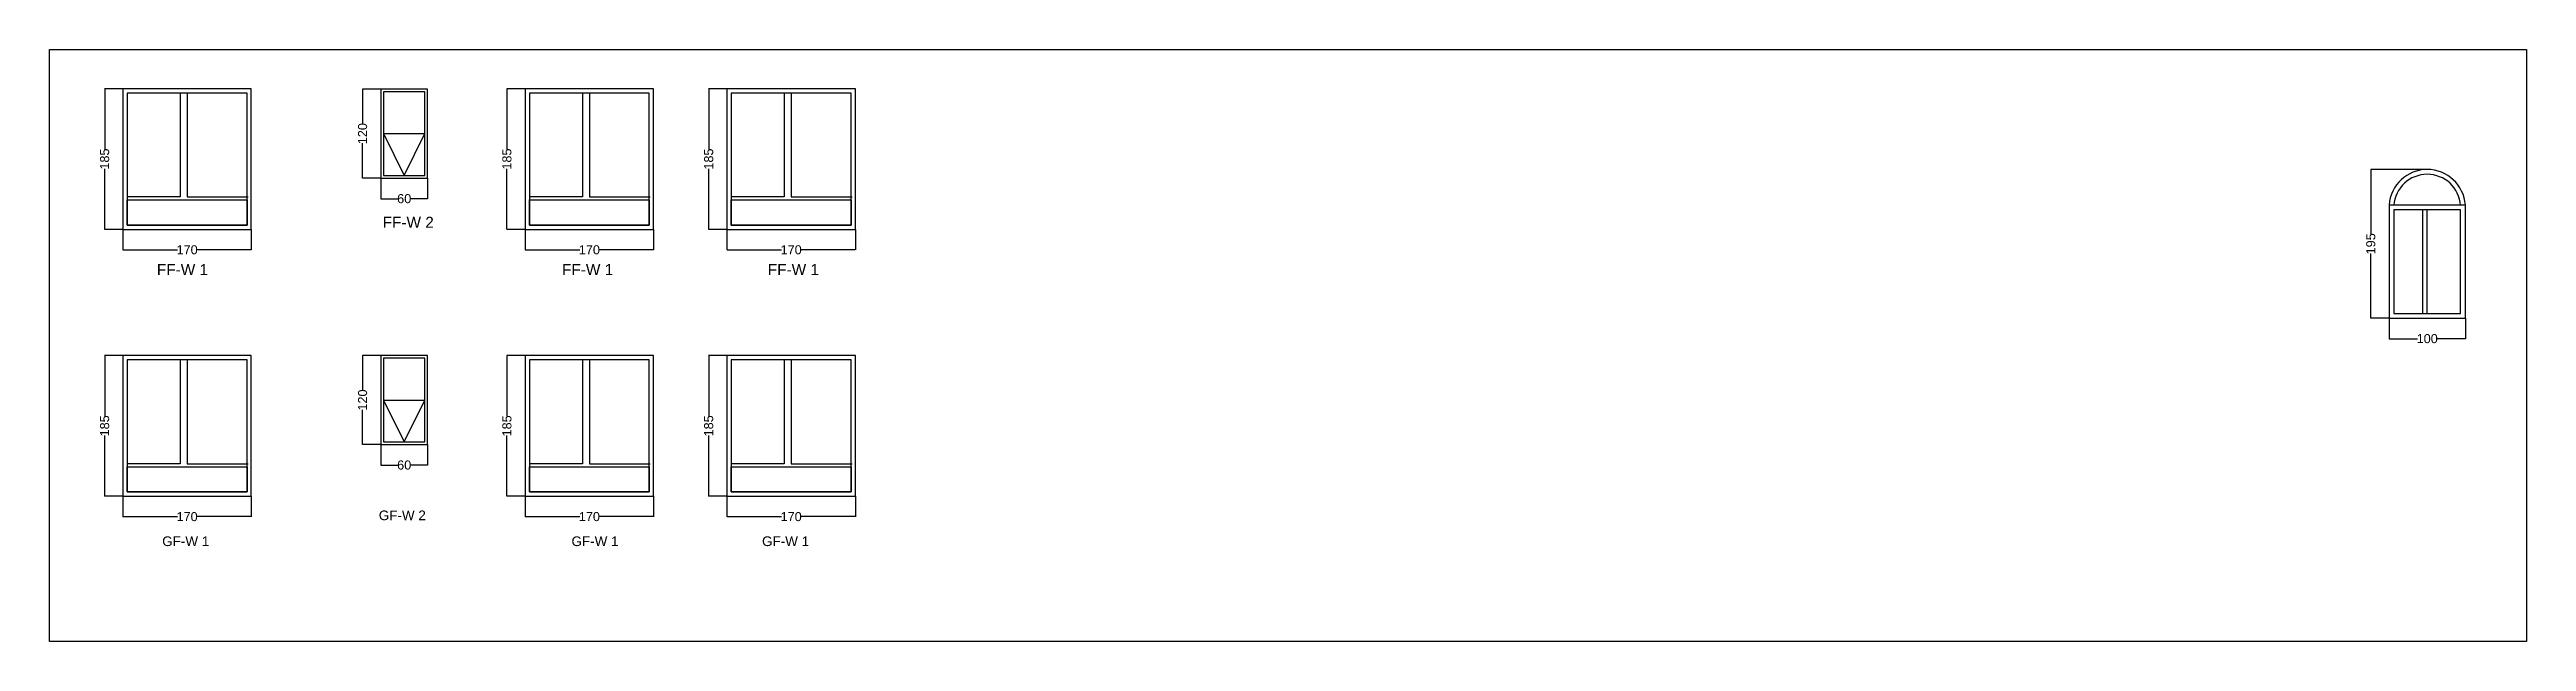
# Model space of a CAD drawing. Header units: centimetres. Extents: x -2070 to 55192, y -12264 to -4462.
# Drawn here: x 5859 to 9139, y -7385 to -6601 of the extents above; entities that cross this region are included whole.
import ezdxf

# ---------------------------------------------------------------- set-up
doc = ezdxf.new("R2010")
doc.units = ezdxf.units.CM
doc.header["$MEASUREMENT"] = 0
doc.layers.add('ARCHER', color=7, linetype='Continuous', lineweight=25)
doc.styles.get("Standard").update_dxf_attribs({"font": 'arial.ttf'})
doc.dimstyles.get("Standard").update_dxf_attribs({"dimtxt": 12, "dimasz": 0.0625, "dimexe": 0.18, "dimexo": 0.0625, "dimgap": 0.09, "dimtad": 0, "dimdec": 0, "dimrnd": 5, "dimzin": 0, "dimdsep": 46, "dimtxsty": 'Standard', "dimcen": 0.09, "dimclrt": 5, "dimadec": 0, "dimazin": 0, "dimtfac": 1, "dimtdec": 0, "dimtofl": 0, "dimtmove": 0, "dimatfit": 3, "dimfxl": 1, "dimtolj": 1, "dimtzin": 0, "dimarcsym": 0})

msp = doc.modelspace()

# ---------------------------------------------------------------- texts
at = {"color": 3}
for s, height, p in [('FF-W 2', 14.55447440713095, (6299.648096252797, -6837.179673581046)), ('FF-W 1', 14.55447440713095, (6000.69544223441, -6899.713002612287)), ('FF-W 1', 14.55447440713095, (6537.206914293212, -6899.713002612287)), ('FF-W 1', 14.55447440713095, (6809.656228940974, -6899.713002612287)), ('GF-W 2', 12.75679951226154, (6294.500921949773, -7224.083338862212)), ('GF-W 1', 12.75679951226154, (6007.69966813302, -7258.356764481156)), ('GF-W 1', 12.75679951226154, (6549.717718685308, -7258.356764481156)), ('GF-W 1', 12.75679951226154, (6802.049674320006, -7258.356764481156))]:
    msp.add_text(s, height=height, dxfattribs=at).set_placement(p)

# ---------------------------------------------------------------- blocks, each defined once
blk = doc.blocks.new('*D454')
at = {"layer": 'ARCHER', "color": 0, "lineweight": -2, "ltscale": 1000, "transparency": 16777216}
for p, q in [((5955.649466274212, -6653.203523468453), (5931.364214130519, -6653.203523468453)), ((5931.544214130519, -6653.266023468453), (5931.544214130519, -6733.41305772552)), ((5931.544214130519, -6839.213488981222), (5931.544214130519, -6759.066454724156)), ((5955.649466274212, -6839.275988981222), (5931.364214130519, -6839.275988981222))]:
    blk.add_line(p, q, dxfattribs=at)
at = {"layer": 'ARCHER', "color": 0, "ltscale": 1000, "transparency": 16777216}
for points in [[(5931.533797463852, -6653.266023468453), (5931.554630797186, -6653.266023468453), (5931.544214130519, -6653.203523468453)], [(5931.533797463852, -6839.213488981222), (5931.554630797186, -6839.213488981222), (5931.544214130519, -6839.275988981222)]]:
    blk.add_solid(points, dxfattribs=at)
at = {"layer": 'Defpoints', "color": 0, "ltscale": 1000, "transparency": 16777216}
for p in [(5955.711966274212, -6653.203523468453), (5931.544214130519, -6839.275988981222), (5955.711966274212, -6839.275988981222)]:
    blk.add_point(p, dxfattribs=at)
at = {"layer": 'ARCHER', "color": 5, "ltscale": 1000, "transparency": 16777216, "insert": (5931.544214130517, -6746.239756224837), "char_height": 12, "attachment_point": 5, "rotation": 90}
blk.add_mtext('\\A1;185', dxfattribs=at)
blk = doc.blocks.new('*D455')
at = {"layer": 'ARCHER', "color": 0, "lineweight": -2, "ltscale": 1000, "transparency": 16777216}
for p, q in [((5955.71196627421, -6839.338488981222), (5955.71196627421, -6866.543400120584)), ((6125.71196627421, -6839.338488981222), (6125.71196627421, -6866.543400120584)), ((5955.77446627421, -6866.363400120584), (6027.950752085942, -6866.363400120584)), ((6125.64946627421, -6866.363400120584), (6053.473180462477, -6866.363400120584))]:
    blk.add_line(p, q, dxfattribs=at)
at = {"layer": 'ARCHER', "color": 0, "ltscale": 1000, "transparency": 16777216}
for points in [[(5955.77446627421, -6866.352983453917), (5955.77446627421, -6866.373816787251), (5955.71196627421, -6866.363400120584)], [(6125.64946627421, -6866.352983453917), (6125.64946627421, -6866.373816787251), (6125.71196627421, -6866.363400120584)]]:
    blk.add_solid(points, dxfattribs=at)
at = {"layer": 'Defpoints', "color": 0, "ltscale": 1000, "transparency": 16777216}
for p in [(5955.71196627421, -6839.275988981222), (6125.71196627421, -6839.275988981222), (6125.71196627421, -6866.363400120584)]:
    blk.add_point(p, dxfattribs=at)
at = {"layer": 'ARCHER', "color": 5, "ltscale": 1000, "transparency": 16777216, "insert": (6040.71196627421, -6866.363400120584), "char_height": 12, "attachment_point": 5}
blk.add_mtext('\\A1;170', dxfattribs=at)
blk = doc.blocks.new('*D456')
at = {"layer": 'ARCHER', "color": 0, "lineweight": -2, "ltscale": 1000, "transparency": 16777216}
for p, q in [((6297.218580154375, -6653.613801635102), (6272.933328010686, -6653.613801635102)), ((6273.113328010686, -6653.676301635102), (6273.113328010686, -6699.847636577309)), ((6273.113328010686, -6771.54139989605), (6273.113328010686, -6725.370064953844)), ((6297.218580154375, -6771.60389989605), (6272.933328010686, -6771.60389989605))]:
    blk.add_line(p, q, dxfattribs=at)
at = {"layer": 'ARCHER', "color": 0, "ltscale": 1000, "transparency": 16777216}
for points in [[(6273.102911344019, -6653.676301635102), (6273.123744677353, -6653.676301635102), (6273.113328010686, -6653.613801635102)], [(6273.102911344019, -6771.54139989605), (6273.123744677353, -6771.54139989605), (6273.113328010686, -6771.60389989605)]]:
    blk.add_solid(points, dxfattribs=at)
at = {"layer": 'Defpoints', "color": 0, "ltscale": 1000, "transparency": 16777216}
for p in [(6297.281080154375, -6653.613801635102), (6273.113328010686, -6771.60389989605), (6297.281080154375, -6771.60389989605)]:
    blk.add_point(p, dxfattribs=at)
at = {"layer": 'ARCHER', "color": 5, "ltscale": 1000, "transparency": 16777216, "insert": (6273.113328010682, -6712.608850765577), "char_height": 12, "attachment_point": 5, "rotation": 90}
blk.add_mtext('\\A1;120', dxfattribs=at)
blk = doc.blocks.new('*D457')
at = {"layer": 'ARCHER', "color": 0, "lineweight": -2, "ltscale": 1000, "transparency": 16777216}
for p, q in [((6297.281080154371, -6771.66639989605), (6297.281080154371, -6798.871311035412)), ((6359.060310775672, -6771.66639989605), (6359.060310775672, -6798.871311035412)), ((6297.343580154371, -6798.691311035412), (6319.473601331325, -6798.691311035412)), ((6358.997810775672, -6798.691311035412), (6336.867789598718, -6798.691311035412))]:
    blk.add_line(p, q, dxfattribs=at)
at = {"layer": 'ARCHER', "color": 0, "ltscale": 1000, "transparency": 16777216}
for points in [[(6297.343580154371, -6798.680894368745), (6297.343580154371, -6798.701727702079), (6297.281080154371, -6798.691311035412)], [(6358.997810775672, -6798.680894368745), (6358.997810775672, -6798.701727702079), (6359.060310775672, -6798.691311035412)]]:
    blk.add_solid(points, dxfattribs=at)
at = {"layer": 'Defpoints', "color": 0, "ltscale": 1000, "transparency": 16777216}
for p in [(6297.281080154371, -6771.60389989605), (6359.060310775672, -6771.60389989605), (6359.060310775672, -6798.691311035412)]:
    blk.add_point(p, dxfattribs=at)
at = {"layer": 'ARCHER', "color": 5, "ltscale": 1000, "transparency": 16777216, "insert": (6328.170695465022, -6798.691311035412), "char_height": 12, "attachment_point": 5}
blk.add_mtext('\\A1;60', dxfattribs=at)
blk = doc.blocks.new('*D458')
at = {"layer": 'ARCHER', "color": 0, "lineweight": -2, "ltscale": 1000, "transparency": 16777216}
for p, q in [((6488.337427847864, -6653.203523468451), (6464.052175704175, -6653.203523468451)), ((6464.232175704175, -6653.266023468451), (6464.232175704175, -6733.413057725518)), ((6464.232175704175, -6839.213488981221), (6464.232175704175, -6759.066454724154)), ((6488.337427847864, -6839.275988981221), (6464.052175704175, -6839.275988981221))]:
    blk.add_line(p, q, dxfattribs=at)
at = {"layer": 'ARCHER', "color": 0, "ltscale": 1000, "transparency": 16777216}
for points in [[(6464.221759037508, -6653.266023468451), (6464.242592370842, -6653.266023468451), (6464.232175704175, -6653.203523468451)], [(6464.221759037508, -6839.213488981221), (6464.242592370842, -6839.213488981221), (6464.232175704175, -6839.275988981221)]]:
    blk.add_solid(points, dxfattribs=at)
at = {"layer": 'Defpoints', "color": 0, "ltscale": 1000, "transparency": 16777216}
for p in [(6488.399927847864, -6653.203523468451), (6464.232175704175, -6839.275988981221), (6488.399927847864, -6839.275988981221)]:
    blk.add_point(p, dxfattribs=at)
at = {"layer": 'ARCHER', "color": 5, "ltscale": 1000, "transparency": 16777216, "insert": (6464.232175704172, -6746.239756224836), "char_height": 12, "attachment_point": 5, "rotation": 90}
blk.add_mtext('\\A1;185', dxfattribs=at)
blk = doc.blocks.new('*D459')
at = {"layer": 'ARCHER', "color": 0, "lineweight": -2, "ltscale": 1000, "transparency": 16777216}
for p, q in [((6488.39992784786, -6839.338488981221), (6488.39992784786, -6866.543400120583)), ((6658.39992784786, -6839.338488981218), (6658.39992784786, -6866.543400120583)), ((6488.46242784786, -6866.363400120583), (6560.638713659593, -6866.363400120583)), ((6658.33742784786, -6866.363400120583), (6586.161142036128, -6866.363400120583))]:
    blk.add_line(p, q, dxfattribs=at)
at = {"layer": 'ARCHER', "color": 0, "ltscale": 1000, "transparency": 16777216}
for points in [[(6488.46242784786, -6866.352983453916), (6488.46242784786, -6866.37381678725), (6488.39992784786, -6866.363400120583)], [(6658.33742784786, -6866.352983453916), (6658.33742784786, -6866.37381678725), (6658.39992784786, -6866.363400120583)]]:
    blk.add_solid(points, dxfattribs=at)
at = {"layer": 'Defpoints', "color": 0, "ltscale": 1000, "transparency": 16777216}
for p in [(6488.39992784786, -6839.275988981221), (6658.39992784786, -6839.275988981218), (6658.39992784786, -6866.363400120583)]:
    blk.add_point(p, dxfattribs=at)
at = {"layer": 'ARCHER', "color": 5, "ltscale": 1000, "transparency": 16777216, "insert": (6573.39992784786, -6866.363400120583), "char_height": 12, "attachment_point": 5}
blk.add_mtext('\\A1;170', dxfattribs=at)
blk = doc.blocks.new('*D460')
at = {"layer": 'ARCHER', "color": 0, "lineweight": -2, "ltscale": 1000, "transparency": 16777216}
for p, q in [((6755.535760515169, -6653.203523468451), (6731.25050837148, -6653.203523468451)), ((6731.430508371481, -6653.266023468451), (6731.430508371481, -6733.413057725518)), ((6731.430508371481, -6839.213488981221), (6731.430508371481, -6759.066454724154)), ((6755.535760515169, -6839.275988981221), (6731.25050837148, -6839.275988981221))]:
    blk.add_line(p, q, dxfattribs=at)
at = {"layer": 'ARCHER', "color": 0, "ltscale": 1000, "transparency": 16777216}
for points in [[(6731.420091704814, -6653.266023468451), (6731.440925038148, -6653.266023468451), (6731.430508371481, -6653.203523468451)], [(6731.420091704814, -6839.213488981221), (6731.440925038148, -6839.213488981221), (6731.430508371481, -6839.275988981221)]]:
    blk.add_solid(points, dxfattribs=at)
at = {"layer": 'Defpoints', "color": 0, "ltscale": 1000, "transparency": 16777216}
for p in [(6755.598260515169, -6653.203523468451), (6731.430508371481, -6839.275988981221), (6755.598260515169, -6839.275988981221)]:
    blk.add_point(p, dxfattribs=at)
at = {"layer": 'ARCHER', "color": 5, "ltscale": 1000, "transparency": 16777216, "insert": (6731.430508371477, -6746.239756224836), "char_height": 12, "attachment_point": 5, "rotation": 90}
blk.add_mtext('\\A1;185', dxfattribs=at)
blk = doc.blocks.new('*D461')
at = {"layer": 'ARCHER', "color": 0, "lineweight": -2, "ltscale": 1000, "transparency": 16777216}
for p, q in [((6755.598260515166, -6839.338488981221), (6755.598260515166, -6866.543400120583)), ((6925.598260515166, -6839.338488981221), (6925.598260515166, -6866.543400120583)), ((6755.660760515166, -6866.363400120583), (6827.837046326898, -6866.363400120583)), ((6925.535760515166, -6866.363400120583), (6853.359474703433, -6866.363400120583))]:
    blk.add_line(p, q, dxfattribs=at)
at = {"layer": 'ARCHER', "color": 0, "ltscale": 1000, "transparency": 16777216}
for points in [[(6755.660760515166, -6866.352983453916), (6755.660760515166, -6866.37381678725), (6755.598260515166, -6866.363400120583)], [(6925.535760515166, -6866.352983453916), (6925.535760515166, -6866.37381678725), (6925.598260515166, -6866.363400120583)]]:
    blk.add_solid(points, dxfattribs=at)
at = {"layer": 'Defpoints', "color": 0, "ltscale": 1000, "transparency": 16777216}
for p in [(6755.598260515166, -6839.275988981221), (6925.598260515166, -6839.275988981221), (6925.598260515166, -6866.363400120583)]:
    blk.add_point(p, dxfattribs=at)
at = {"layer": 'ARCHER', "color": 5, "ltscale": 1000, "transparency": 16777216, "insert": (6840.598260515166, -6866.363400120583), "char_height": 12, "attachment_point": 5}
blk.add_mtext('\\A1;170', dxfattribs=at)
blk = doc.blocks.new('*D462')
at = {"layer": 'ARCHER', "color": 0, "lineweight": -2, "ltscale": 1000, "transparency": 16777216}
for p, q in [((6755.535760515169, -7006.282080463609), (6731.25050837148, -7006.282080463609)), ((6731.430508371481, -7006.344580463609), (6731.430508371481, -7086.491614720677)), ((6731.430508371481, -7192.292045976381), (6731.430508371481, -7112.145011719313)), ((6755.535760515169, -7192.354545976381), (6731.25050837148, -7192.354545976381))]:
    blk.add_line(p, q, dxfattribs=at)
at = {"layer": 'ARCHER', "color": 0, "ltscale": 1000, "transparency": 16777216}
for points in [[(6731.420091704814, -7006.344580463609), (6731.440925038148, -7006.344580463609), (6731.430508371481, -7006.282080463609)], [(6731.420091704814, -7192.292045976381), (6731.440925038148, -7192.292045976381), (6731.430508371481, -7192.354545976381)]]:
    blk.add_solid(points, dxfattribs=at)
at = {"layer": 'Defpoints', "color": 0, "ltscale": 1000, "transparency": 16777216}
for p in [(6755.598260515169, -7006.282080463609), (6731.430508371481, -7192.354545976381), (6755.598260515169, -7192.354545976381)]:
    blk.add_point(p, dxfattribs=at)
at = {"layer": 'ARCHER', "color": 5, "ltscale": 1000, "transparency": 16777216, "insert": (6731.430508371477, -7099.318313219995), "char_height": 12, "attachment_point": 5, "rotation": 90}
blk.add_mtext('\\A1;185', dxfattribs=at)
blk = doc.blocks.new('*D463')
at = {"layer": 'ARCHER', "color": 0, "lineweight": -2, "ltscale": 1000, "transparency": 16777216}
for p, q in [((6755.598260515166, -7192.417045976381), (6755.598260515166, -7219.621957115743)), ((6925.598260515166, -7192.417045976375), (6925.598260515166, -7219.621957115743)), ((6755.660760515166, -7219.441957115742), (6827.837046326898, -7219.441957115742)), ((6925.535760515166, -7219.441957115742), (6853.359474703433, -7219.441957115742))]:
    blk.add_line(p, q, dxfattribs=at)
at = {"layer": 'ARCHER', "color": 0, "ltscale": 1000, "transparency": 16777216}
for points in [[(6755.660760515166, -7219.431540449075), (6755.660760515166, -7219.452373782409), (6755.598260515166, -7219.441957115742)], [(6925.535760515166, -7219.431540449075), (6925.535760515166, -7219.452373782409), (6925.598260515166, -7219.441957115742)]]:
    blk.add_solid(points, dxfattribs=at)
at = {"layer": 'Defpoints', "color": 0, "ltscale": 1000, "transparency": 16777216}
for p in [(6755.598260515166, -7192.354545976381), (6925.598260515166, -7192.354545976375), (6925.598260515166, -7219.441957115742)]:
    blk.add_point(p, dxfattribs=at)
at = {"layer": 'ARCHER', "color": 5, "ltscale": 1000, "transparency": 16777216, "insert": (6840.598260515166, -7219.441957115742), "char_height": 12, "attachment_point": 5}
blk.add_mtext('\\A1;170', dxfattribs=at)
blk = doc.blocks.new('*D464')
at = {"layer": 'ARCHER', "color": 0, "lineweight": -2, "ltscale": 1000, "transparency": 16777216}
for p, q in [((6488.337427847864, -7006.282080463609), (6464.052175704175, -7006.282080463609)), ((6464.232175704175, -7006.344580463609), (6464.232175704175, -7086.491614720676)), ((6464.232175704175, -7192.292045976379), (6464.232175704175, -7112.145011719312)), ((6488.337427847864, -7192.354545976379), (6464.052175704175, -7192.354545976379))]:
    blk.add_line(p, q, dxfattribs=at)
at = {"layer": 'ARCHER', "color": 0, "ltscale": 1000, "transparency": 16777216}
for points in [[(6464.221759037508, -7006.344580463609), (6464.242592370842, -7006.344580463609), (6464.232175704175, -7006.282080463609)], [(6464.221759037508, -7192.292045976379), (6464.242592370842, -7192.292045976379), (6464.232175704175, -7192.354545976379)]]:
    blk.add_solid(points, dxfattribs=at)
at = {"layer": 'Defpoints', "color": 0, "ltscale": 1000, "transparency": 16777216}
for p in [(6488.399927847864, -7006.282080463609), (6464.232175704175, -7192.354545976379), (6488.399927847864, -7192.354545976379)]:
    blk.add_point(p, dxfattribs=at)
at = {"layer": 'ARCHER', "color": 5, "ltscale": 1000, "transparency": 16777216, "insert": (6464.232175704172, -7099.318313219994), "char_height": 12, "attachment_point": 5, "rotation": 90}
blk.add_mtext('\\A1;185', dxfattribs=at)
blk = doc.blocks.new('*D465')
at = {"layer": 'ARCHER', "color": 0, "lineweight": -2, "ltscale": 1000, "transparency": 16777216}
for p, q in [((6488.39992784786, -7192.417045976379), (6488.39992784786, -7219.621957115741)), ((6658.39992784786, -7192.417045976375), (6658.39992784786, -7219.621957115741)), ((6488.46242784786, -7219.44195711574), (6560.638713659593, -7219.44195711574)), ((6658.33742784786, -7219.44195711574), (6586.161142036128, -7219.44195711574))]:
    blk.add_line(p, q, dxfattribs=at)
at = {"layer": 'ARCHER', "color": 0, "ltscale": 1000, "transparency": 16777216}
for points in [[(6488.46242784786, -7219.431540449074), (6488.46242784786, -7219.452373782407), (6488.39992784786, -7219.44195711574)], [(6658.33742784786, -7219.431540449074), (6658.33742784786, -7219.452373782407), (6658.39992784786, -7219.44195711574)]]:
    blk.add_solid(points, dxfattribs=at)
at = {"layer": 'Defpoints', "color": 0, "ltscale": 1000, "transparency": 16777216}
for p in [(6488.39992784786, -7192.354545976379), (6658.39992784786, -7192.354545976375), (6658.39992784786, -7219.44195711574)]:
    blk.add_point(p, dxfattribs=at)
at = {"layer": 'ARCHER', "color": 5, "ltscale": 1000, "transparency": 16777216, "insert": (6573.39992784786, -7219.44195711574), "char_height": 12, "attachment_point": 5}
blk.add_mtext('\\A1;170', dxfattribs=at)
blk = doc.blocks.new('*D466')
at = {"layer": 'ARCHER', "color": 0, "lineweight": -2, "ltscale": 1000, "transparency": 16777216}
for p, q in [((6297.218580154375, -7006.111786193305), (6272.933328010686, -7006.111786193305)), ((6273.113328010686, -7006.174286193305), (6273.113328010686, -7052.345621135512)), ((6273.113328010686, -7124.039384454254), (6273.113328010686, -7077.868049512047)), ((6297.218580154375, -7124.101884454254), (6272.933328010686, -7124.101884454254))]:
    blk.add_line(p, q, dxfattribs=at)
at = {"layer": 'ARCHER', "color": 0, "ltscale": 1000, "transparency": 16777216}
for points in [[(6273.102911344019, -7006.174286193305), (6273.123744677353, -7006.174286193305), (6273.113328010686, -7006.111786193305)], [(6273.102911344019, -7124.039384454254), (6273.123744677353, -7124.039384454254), (6273.113328010686, -7124.101884454254)]]:
    blk.add_solid(points, dxfattribs=at)
at = {"layer": 'Defpoints', "color": 0, "ltscale": 1000, "transparency": 16777216}
for p in [(6297.281080154375, -7006.111786193305), (6273.113328010686, -7124.101884454254), (6297.281080154375, -7124.101884454254)]:
    blk.add_point(p, dxfattribs=at)
at = {"layer": 'ARCHER', "color": 5, "ltscale": 1000, "transparency": 16777216, "insert": (6273.113328010682, -7065.10683532378), "char_height": 12, "attachment_point": 5, "rotation": 90}
blk.add_mtext('\\A1;120', dxfattribs=at)
blk = doc.blocks.new('*D467')
at = {"layer": 'ARCHER', "color": 0, "lineweight": -2, "ltscale": 1000, "transparency": 16777216}
for p, q in [((6297.281080154371, -7124.164384454254), (6297.281080154371, -7151.369295593616)), ((6359.060310775672, -7124.164384454254), (6359.060310775672, -7151.369295593616)), ((6297.343580154371, -7151.189295593615), (6319.473601331325, -7151.189295593615)), ((6358.997810775672, -7151.189295593615), (6336.867789598718, -7151.189295593615))]:
    blk.add_line(p, q, dxfattribs=at)
at = {"layer": 'ARCHER', "color": 0, "ltscale": 1000, "transparency": 16777216}
for points in [[(6297.343580154371, -7151.178878926949), (6297.343580154371, -7151.199712260282), (6297.281080154371, -7151.189295593615)], [(6358.997810775672, -7151.178878926949), (6358.997810775672, -7151.199712260282), (6359.060310775672, -7151.189295593615)]]:
    blk.add_solid(points, dxfattribs=at)
at = {"layer": 'Defpoints', "color": 0, "ltscale": 1000, "transparency": 16777216}
for p in [(6297.281080154371, -7124.101884454254), (6359.060310775672, -7124.101884454254), (6359.060310775672, -7151.189295593615)]:
    blk.add_point(p, dxfattribs=at)
at = {"layer": 'ARCHER', "color": 5, "ltscale": 1000, "transparency": 16777216, "insert": (6328.170695465022, -7151.189295593615), "char_height": 12, "attachment_point": 5}
blk.add_mtext('\\A1;60', dxfattribs=at)
blk = doc.blocks.new('*D468')
at = {"layer": 'ARCHER', "color": 0, "lineweight": -2, "ltscale": 1000, "transparency": 16777216}
for p, q in [((5955.649466274212, -7006.28208046361), (5931.364214130519, -7006.28208046361)), ((5931.544214130519, -7006.34458046361), (5931.544214130519, -7086.491614720678)), ((5931.544214130519, -7192.292045976381), (5931.544214130519, -7112.145011719314)), ((5955.649466274212, -7192.354545976381), (5931.364214130519, -7192.354545976381))]:
    blk.add_line(p, q, dxfattribs=at)
at = {"layer": 'ARCHER', "color": 0, "ltscale": 1000, "transparency": 16777216}
for points in [[(5931.533797463852, -7006.34458046361), (5931.554630797186, -7006.34458046361), (5931.544214130519, -7006.28208046361)], [(5931.533797463852, -7192.292045976381), (5931.554630797186, -7192.292045976381), (5931.544214130519, -7192.354545976381)]]:
    blk.add_solid(points, dxfattribs=at)
at = {"layer": 'Defpoints', "color": 0, "ltscale": 1000, "transparency": 16777216}
for p in [(5955.711966274212, -7006.28208046361), (5931.544214130519, -7192.354545976381), (5955.711966274212, -7192.354545976381)]:
    blk.add_point(p, dxfattribs=at)
at = {"layer": 'ARCHER', "color": 5, "ltscale": 1000, "transparency": 16777216, "insert": (5931.544214130517, -7099.318313219995), "char_height": 12, "attachment_point": 5, "rotation": 90}
blk.add_mtext('\\A1;185', dxfattribs=at)
blk = doc.blocks.new('*D469')
at = {"layer": 'ARCHER', "color": 0, "lineweight": -2, "ltscale": 1000, "transparency": 16777216}
for p, q in [((5955.71196627421, -7192.417045976381), (5955.71196627421, -7219.621957115743)), ((6125.71196627421, -7192.417045976381), (6125.71196627421, -7219.621957115743)), ((5955.77446627421, -7219.441957115742), (6027.950752085942, -7219.441957115742)), ((6125.64946627421, -7219.441957115742), (6053.473180462477, -7219.441957115742))]:
    blk.add_line(p, q, dxfattribs=at)
at = {"layer": 'ARCHER', "color": 0, "ltscale": 1000, "transparency": 16777216}
for points in [[(5955.77446627421, -7219.431540449075), (5955.77446627421, -7219.452373782409), (5955.71196627421, -7219.441957115742)], [(6125.64946627421, -7219.431540449075), (6125.64946627421, -7219.452373782409), (6125.71196627421, -7219.441957115742)]]:
    blk.add_solid(points, dxfattribs=at)
at = {"layer": 'Defpoints', "color": 0, "ltscale": 1000, "transparency": 16777216}
for p in [(5955.71196627421, -7192.354545976381), (6125.71196627421, -7192.354545976381), (6125.71196627421, -7219.441957115742)]:
    blk.add_point(p, dxfattribs=at)
at = {"layer": 'ARCHER', "color": 5, "ltscale": 1000, "transparency": 16777216, "insert": (6040.71196627421, -7219.441957115742), "char_height": 12, "attachment_point": 5}
blk.add_mtext('\\A1;170', dxfattribs=at)
blk = doc.blocks.new('*D470')
at = {"layer": 'ARCHER', "color": 0, "lineweight": -2, "ltscale": 1000, "transparency": 16777216}
for p, q in [((9007.030437598518, -6760.004179242536), (8932.202924363142, -6760.004179242536)), ((8932.382924363143, -6760.066679242536), (8932.382924363143, -6845.592073937793)), ((8932.382924363143, -6956.770865631686), (8932.382924363143, -6871.245470936429)), ((8956.488176506831, -6956.833365631686), (8932.202924363142, -6956.833365631686))]:
    blk.add_line(p, q, dxfattribs=at)
at = {"layer": 'ARCHER', "color": 0, "ltscale": 1000, "transparency": 16777216}
for points in [[(8932.372507696477, -6760.066679242536), (8932.393341029809, -6760.066679242536), (8932.382924363143, -6760.004179242536)], [(8932.372507696477, -6956.770865631686), (8932.393341029809, -6956.770865631686), (8932.382924363143, -6956.833365631686)]]:
    blk.add_solid(points, dxfattribs=at)
at = {"layer": 'Defpoints', "color": 0, "ltscale": 1000, "transparency": 16777216}
for p in [(9007.092937598518, -6760.004179242536), (8932.382924363143, -6956.833365631686), (8956.550676506831, -6956.833365631686)]:
    blk.add_point(p, dxfattribs=at)
at = {"layer": 'ARCHER', "color": 5, "ltscale": 1000, "transparency": 16777216, "insert": (8932.382924363139, -6858.418772437112), "char_height": 12, "attachment_point": 5, "rotation": 90}
blk.add_mtext('\\A1;195', dxfattribs=at)
blk = doc.blocks.new('*D471')
at = {"layer": 'ARCHER', "color": 0, "lineweight": -2, "ltscale": 1000, "transparency": 16777216}
for p, q in [((8956.550676506828, -6956.895865631686), (8956.550676506828, -6984.100776771048)), ((8956.613176506828, -6983.920776771048), (8994.331723410247, -6983.920776771048)), ((9057.572698690201, -6983.920776771048), (9019.854151786782, -6983.920776771048)), ((9057.635198690201, -6956.895865631686), (9057.635198690201, -6984.100776771048))]:
    blk.add_line(p, q, dxfattribs=at)
at = {"layer": 'ARCHER', "color": 0, "ltscale": 1000, "transparency": 16777216}
for points in [[(8956.613176506828, -6983.910360104381), (8956.613176506828, -6983.931193437715), (8956.550676506828, -6983.920776771048)], [(9057.572698690201, -6983.910360104381), (9057.572698690201, -6983.931193437715), (9057.635198690201, -6983.920776771048)]]:
    blk.add_solid(points, dxfattribs=at)
at = {"layer": 'Defpoints', "color": 0, "ltscale": 1000, "transparency": 16777216}
for p in [(8956.550676506828, -6956.833365631686), (9057.635198690201, -6956.833365631686), (9057.635198690201, -6983.920776771048)]:
    blk.add_point(p, dxfattribs=at)
at = {"layer": 'ARCHER', "color": 5, "ltscale": 1000, "transparency": 16777216, "insert": (9007.092937598514, -6983.920776771048), "char_height": 12, "attachment_point": 5}
blk.add_mtext('\\A1;100', dxfattribs=at)

# ---------------------------------------------------------------- dimensions: what is measured, and where the dimension line sits
at = {"layer": 'ARCHER', "ltscale": 1000}
for base, p1, p2, picture, middle in [((5931.544214130519, -6839.275988981222), (5955.71196627421, -6653.203523468449), (5955.71196627421, -6839.275988981219), '*D454', (5931.544214130517, -6746.239756224837)), ((6273.113328010686, -6771.60389989605), (6297.281080154371, -6653.613801635099), (6297.281080154371, -6771.603899896047), '*D456', (6273.113328010682, -6712.608850765577)), ((6464.232175704175, -6839.275988981221), (6488.39992784786, -6653.203523468447), (6488.39992784786, -6839.275988981218), '*D458', (6464.232175704172, -6746.239756224836)), ((6731.430508371481, -6839.275988981221), (6755.598260515166, -6653.203523468447), (6755.598260515166, -6839.275988981218), '*D460', (6731.430508371477, -6746.239756224836)), ((8932.382924363143, -6956.833365631686), (9007.092937598514, -6760.004179242533), (8956.550676506828, -6956.833365631683), '*D470', (8932.382924363139, -6858.418772437112)), ((5931.544214130519, -7192.354545976381), (5955.71196627421, -7006.282080463607), (5955.71196627421, -7192.354545976377), '*D468', (5931.544214130517, -7099.318313219995)), ((6273.113328010686, -7124.101884454254), (6297.281080154371, -7006.111786193302), (6297.281080154371, -7124.10188445425), '*D466', (6273.113328010682, -7065.10683532378)), ((6464.232175704175, -7192.354545976379), (6488.39992784786, -7006.282080463605), (6488.39992784786, -7192.354545976375), '*D464', (6464.232175704172, -7099.318313219994)), ((6731.430508371481, -7192.354545976381), (6755.598260515166, -7006.282080463605), (6755.598260515166, -7192.354545976377), '*D462', (6731.430508371477, -7099.318313219995))]:
    dim = msp.add_linear_dim(base=base, p1=p1, p2=p2, angle=90, dimstyle='Standard', dxfattribs=at)
    dim.commit()
    dim.dimension.update_dxf_attribs({"geometry": picture, "text_midpoint": middle})
for base, p1, p2, picture, middle in [((6359.060310775672, -6798.691311035412), (6297.281080154371, -6771.60389989605), (6359.060310775672, -6771.60389989605), '*D457', (6328.170695465022, -6798.691311035412)), ((6125.71196627421, -6866.363400120584), (5955.71196627421, -6839.275988981222), (6125.71196627421, -6839.275988981222), '*D455', (6040.71196627421, -6866.363400120584)), ((6658.39992784786, -6866.363400120583), (6488.39992784786, -6839.275988981221), (6658.39992784786, -6839.275988981218), '*D459', (6573.39992784786, -6866.363400120583)), ((6925.598260515166, -6866.363400120583), (6755.598260515166, -6839.275988981221), (6925.598260515166, -6839.275988981221), '*D461', (6840.598260515166, -6866.363400120583)), ((9057.635198690201, -6983.920776771048), (8956.550676506828, -6956.833365631686), (9057.635198690201, -6956.833365631686), '*D471', (9007.092937598514, -6983.920776771048)), ((6359.060310775672, -7151.189295593615), (6297.281080154371, -7124.101884454254), (6359.060310775672, -7124.101884454254), '*D467', (6328.170695465022, -7151.189295593615)), ((6125.71196627421, -7219.441957115742), (5955.71196627421, -7192.354545976381), (6125.71196627421, -7192.354545976381), '*D469', (6040.71196627421, -7219.441957115742)), ((6658.39992784786, -7219.44195711574), (6488.39992784786, -7192.354545976379), (6658.39992784786, -7192.354545976375), '*D465', (6573.39992784786, -7219.44195711574)), ((6925.598260515166, -7219.441957115742), (6755.598260515166, -7192.354545976381), (6925.598260515166, -7192.354545976375), '*D463', (6840.598260515166, -7219.441957115742))]:
    dim = msp.add_linear_dim(base=base, p1=p1, p2=p2, dimstyle='Standard', dxfattribs=at)
    dim.commit()
    dim.dimension.update_dxf_attribs({"geometry": picture, "text_midpoint": middle})

# ---------------------------------------------------------------- linework, layer by layer
at = {"layer": 'ARCHER', "color": 240, "ltscale": 1000, "true_color": 0xed1f24}
for p, q in [((6031.621670606461, -6658.905744978179), (6031.621670606461, -6796.351394925276)), ((6040.866542561933, -6658.905744978179), (6040.866542561933, -6796.351394925276)), ((6564.309632180111, -6658.905744978179), (6564.309632180111, -6796.351394925275)), ((6573.554504135585, -6658.905744978179), (6573.554504135585, -6796.351394925275)), ((6831.507964847417, -6658.905744978179), (6831.507964847417, -6796.351394925275)), ((6840.752836802891, -6658.905744978179), (6840.752836802891, -6796.351394925275)), ((6300.776948563207, -6712.60885076546), (6328.170695465022, -6768.108031487211)), ((6328.170695465022, -6768.108031487211), (6355.564442366835, -6712.608850765573)), ((6031.621670606461, -6796.351394925276), (5961.414187783939, -6796.351394925276)), ((6040.866542561933, -6796.351394925276), (6121.354581048055, -6796.351394925276)), ((6564.309632180111, -6796.351394925275), (6494.102149357592, -6796.351394925275)), ((6573.554504135585, -6796.351394925275), (6654.042542621708, -6796.351394925275)), ((6831.507964847417, -6796.351394925275), (6761.300482024897, -6796.351394925275)), ((6840.752836802891, -6796.351394925275), (6921.240875289013, -6796.351394925275)), ((5955.71196627421, -6839.275988981219), (6123.722330239603, -6839.275988981219)), ((6488.39992784786, -6839.275988981218), (6656.410291813256, -6839.275988981218)), ((6755.598260515166, -6839.275988981218), (6923.608624480561, -6839.275988981218)), ((6031.621670606461, -7011.984301973338), (6031.621670606461, -7149.429951920432)), ((6040.866542561933, -7011.984301973338), (6040.866542561933, -7149.429951920432)), ((6564.309632180111, -7011.984301973336), (6564.309632180111, -7149.429951920432)), ((6573.554504135585, -7011.984301973336), (6573.554504135585, -7149.429951920432)), ((6831.507964847417, -7011.984301973336), (6831.507964847417, -7149.429951920432)), ((6840.752836802891, -7011.984301973336), (6840.752836802891, -7149.429951920432)), ((6300.776948563207, -7065.106835323664), (6328.170695465022, -7120.606016045414)), ((6328.170695465022, -7120.606016045414), (6355.564442366835, -7065.106835323777)), ((6031.621670606461, -7149.429951920432), (5961.414187783939, -7149.429951920432)), ((6040.866542561933, -7149.429951920432), (6121.354581048055, -7149.429951920432)), ((6564.309632180111, -7149.429951920432), (6494.102149357592, -7149.429951920432)), ((6573.554504135585, -7149.429951920432), (6654.042542621708, -7149.429951920432)), ((6831.507964847417, -7149.429951920432), (6761.300482024897, -7149.429951920432)), ((6840.752836802891, -7149.429951920432), (6921.240875289013, -7149.429951920432)), ((5955.71196627421, -7192.354545976377), (6123.722330239603, -7192.354545976377)), ((6488.39992784786, -7192.354545976375), (6656.410291813256, -7192.354545976375)), ((6755.598260515166, -7192.354545976375), (6923.608624480561, -7192.354545976375)), ((6755.598260515166, -7192.354545976375), (6925.598260515166, -7192.354545976375))]:
    msp.add_line(p, q, dxfattribs=at)
at = {"layer": 'ARCHER', "ltscale": 1000}
msp.add_lwpolyline([(5858.527955555532, -6601.346960109113), (9138.503358918766, -6601.346960109113), (9138.503358918766, -7384.542758168602), (5858.527955555532, -7384.542758168602)], close=True, dxfattribs=at)
at = {"layer": 'ARCHER', "color": 240, "ltscale": 1000, "true_color": 0xed1f24}
for points in [[(5955.71196627421, -6839.275988981219), (6125.71196627421, -6839.275988981219), (6125.71196627421, -6653.203523468449), (5955.71196627421, -6653.203523468449)], [(6359.060310775672, -6653.613801635099), (6297.281080154371, -6653.613801635099), (6297.281080154371, -6771.603899896047), (6359.060310775672, -6771.603899896047)], [(6355.564442366835, -6657.109670043936), (6300.776948563207, -6657.109670043936), (6300.776948563207, -6768.108031487211), (6355.564442366835, -6768.108031487211)], [(6355.564442366835, -6657.109670043936), (6300.776948563207, -6657.109670043936), (6300.776948563207, -6712.60885076546), (6355.564442366835, -6712.60885076546)], [(6488.39992784786, -6839.275988981218), (6658.39992784786, -6839.275988981218), (6658.39992784786, -6653.203523468447), (6488.39992784786, -6653.203523468447)], [(6755.598260515166, -6839.275988981218), (6925.598260515166, -6839.275988981218), (6925.598260515166, -6653.203523468447), (6755.598260515166, -6653.203523468447)], [(5961.414187783939, -6833.573767471488), (6120.009744764478, -6833.573767471488), (6120.009744764478, -6658.905744978179), (5961.414187783939, -6658.905744978179)], [(6494.102149357592, -6833.573767471487), (6652.697706338131, -6833.573767471487), (6652.697706338131, -6658.905744978179), (6494.102149357592, -6658.905744978179)], [(6761.300482024897, -6833.573767471487), (6919.896039005436, -6833.573767471487), (6919.896039005436, -6658.905744978179), (6761.300482024897, -6658.905744978179)], [(5961.414187783939, -6800.275551494185), (6120.009744764478, -6800.275551494185), (6120.009744764478, -6833.573767471488), (5961.414187783939, -6833.573767471488)], [(6494.102149357592, -6800.275551494185), (6652.697706338131, -6800.275551494185), (6652.697706338131, -6833.573767471487), (6494.102149357592, -6833.573767471487)], [(6761.300482024897, -6800.275551494185), (6919.896039005436, -6800.275551494185), (6919.896039005436, -6833.573767471487), (6761.300482024897, -6833.573767471487)], [(9057.635198690201, -6807.06162764594), (8956.550676506828, -6807.06162764594), (8956.550676506828, -6956.833365631683), (9057.635198690201, -6956.833365631683)], [(9051.239337412815, -6813.457488923326), (8962.946537784213, -6813.457488923326), (8962.946537784213, -6950.437504354297), (9051.239337412815, -6950.437504354297)], [(9007.092937598514, -6813.457488923326), (9001.01907806116, -6813.457488923326), (9001.01907806116, -6950.437504354297), (9007.092937598514, -6950.437504354297)], [(5955.71196627421, -7192.354545976377), (6125.71196627421, -7192.354545976377), (6125.71196627421, -7006.282080463607), (5955.71196627421, -7006.282080463607)], [(5961.414187783939, -7186.652324466646), (6120.009744764478, -7186.652324466646), (6120.009744764478, -7011.984301973338), (5961.414187783939, -7011.984301973338)], [(6359.060310775672, -7006.111786193302), (6297.281080154371, -7006.111786193302), (6297.281080154371, -7124.10188445425), (6359.060310775672, -7124.10188445425)], [(6355.564442366835, -7009.60765460214), (6300.776948563207, -7009.60765460214), (6300.776948563207, -7120.606016045414), (6355.564442366835, -7120.606016045414)], [(6355.564442366835, -7009.60765460214), (6300.776948563207, -7009.60765460214), (6300.776948563207, -7065.106835323664), (6355.564442366835, -7065.106835323664)], [(6488.39992784786, -7192.354545976375), (6658.39992784786, -7192.354545976375), (6658.39992784786, -7006.282080463605), (6488.39992784786, -7006.282080463605)], [(6494.102149357592, -7186.652324466644), (6652.697706338131, -7186.652324466644), (6652.697706338131, -7011.984301973336), (6494.102149357592, -7011.984301973336)], [(6755.598260515166, -7192.354545976375), (6925.598260515166, -7192.354545976375), (6925.598260515166, -7006.282080463605), (6755.598260515166, -7006.282080463605)], [(6761.300482024897, -7186.652324466644), (6919.896039005436, -7186.652324466644), (6919.896039005436, -7011.984301973336), (6761.300482024897, -7011.984301973336)], [(5961.414187783939, -7153.354108489342), (6120.009744764478, -7153.354108489342), (6120.009744764478, -7186.652324466646), (5961.414187783939, -7186.652324466646)], [(6494.102149357592, -7153.354108489342), (6652.697706338131, -7153.354108489342), (6652.697706338131, -7186.652324466644), (6494.102149357592, -7186.652324466644)], [(6761.300482024897, -7153.354108489342), (6919.896039005436, -7153.354108489342), (6919.896039005436, -7186.652324466644), (6761.300482024897, -7186.652324466644)]]:
    msp.add_lwpolyline(points, close=True, dxfattribs=at)
for radius in [50.67129400660676, 44.27543272922091]:
    msp.add_arc((9007.092937598514, -6810.675473249139), radius, 4.089771928721389, 175.9102280712776, dxfattribs=at)

msp.set_redraw_order([(e.dxf.handle, doc.entitydb.next_handle()) for e in msp.query("TEXT MTEXT ATTDEF DIMENSION ARC_DIMENSION")])  # texts and dimensions are drawn at this point

doc.saveas('drawing.dxf')
